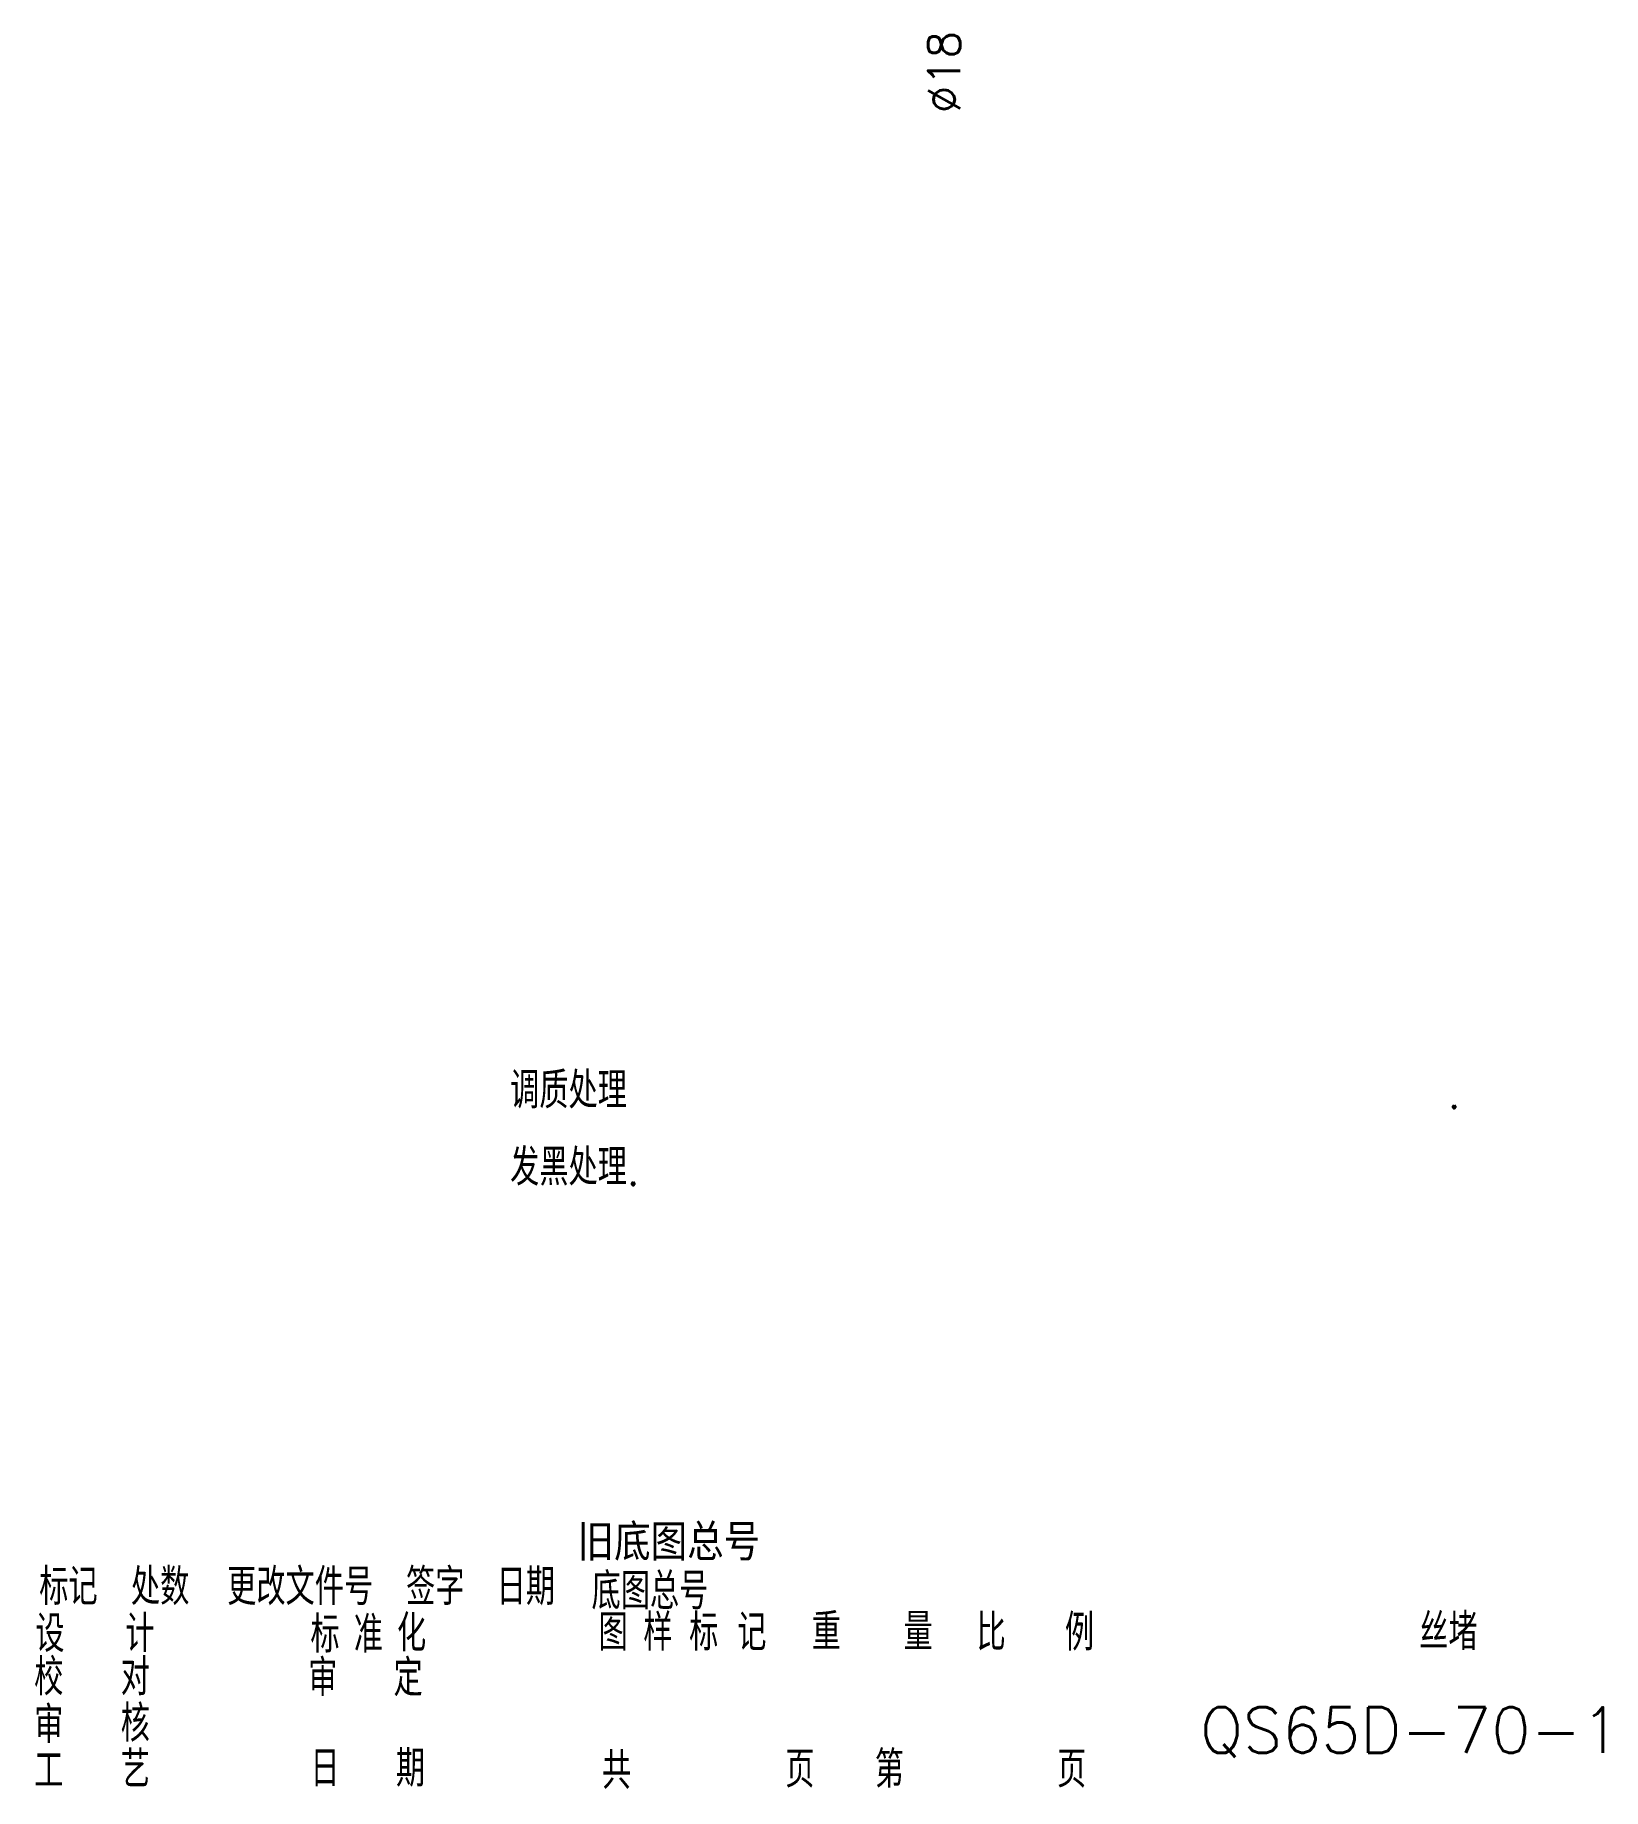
# Model space of a CAD drawing. Header units: millimetres. Extents: x 1188 to 14709, y -1491 to 2629.
# Drawn here: x 3891.2 to 4062.9, y 2237.8 to 2429.9 of the extents above; entities that cross this region are included whole.
import ezdxf
from ezdxf.enums import TextEntityAlignment as Align

# ---------------------------------------------------------------- set-up
doc = ezdxf.new("R2010")
doc.units = ezdxf.units.MM
doc.layers.add('1', color=3, linetype='Continuous', lineweight=15)
doc.styles.add('HZ', font='txt', dxfattribs={"width": 0.8, "bigfont": 'hztxt'})
doc.styles.add('HZTXT', font='txt', dxfattribs={"bigfont": 'HZTXT'})

msp = doc.modelspace()

# ---------------------------------------------------------------- texts
at = {"layer": '1', "style": 'HZTXT'}
msp.add_text('%%C18', height=3.5, rotation=90, dxfattribs=at).set_placement((3990.75076, 2425.86422), align=Align.MIDDLE_CENTER)
at = {"layer": '1', "style": 'HZ', "width": 0.8}
for s, p in [('调质处理                             .', (3943.21366, 2312.3513)), ('发黑处理.', (3943.21366, 2303.92309)), ('标记', (3891.63788, 2257.96817)), ('处数', (3901.68208, 2257.96817)), ('更改文件号', (3912.2199, 2257.96817)), ('签字', (3931.81468, 2257.96817)), ('日期', (3941.73639, 2257.96817)), ('底图总号', (3952.13558, 2257.49873)), ('设', (3891.20806, 2252.82946)), ('计', (3901.07411, 2252.82946)), ('标', (3921.34213, 2252.74611)), ('准', (3926.09142, 2252.74611)), ('化', (3930.82216, 2252.89308)), ('图', (3952.9054, 2252.97099)), ('样', (3957.80501, 2252.97099)), ('标', (3962.82711, 2252.97099)), ('记', (3968.09419, 2252.97099)), ('重', (3976.25893, 2253.04301)), ('量', (3986.30858, 2253.04301)), ('比', (3994.3071, 2252.97099)), ('例', (4003.98383, 2252.97099)), ('丝堵', (4042.79296, 2253.03995)), ('校', (3891.08557, 2248.08641)), ('对', (3900.5656, 2248.08641)), ('审', (3921.08787, 2247.98704)), ('定', (3930.44541, 2247.98704)), ('核', (3900.5656, 2243.00588)), ('审', (3891.08557, 2242.85891)), ('工', (3891.08557, 2237.83793)), ('艺', (3900.5656, 2237.9849)), ('日', (3921.34213, 2238.07603)), ('期', (3930.69967, 2238.07603)), ('共', (3953.27287, 2237.83248)), ('页', (3973.36127, 2237.97946)), ('第', (3983.16049, 2237.97946)), ('页', (4003.1264, 2237.97946))]:
    msp.add_text(s, height=4, dxfattribs=at).set_placement(p)
at = {"layer": '1', "style": 'HZTXT'}
msp.add_text('旧底图总号', height=4, dxfattribs=at).set_placement((3950.61004, 2262.83542))
at = {"layer": '1', "insert": (4018.77668, 2246.76406), "char_height": 5, "width": 52.1489, "attachment_point": 1, "style": 'HZTXT'}
msp.add_mtext('QS65D-70-1', dxfattribs=at)

doc.saveas('drawing.dxf')
